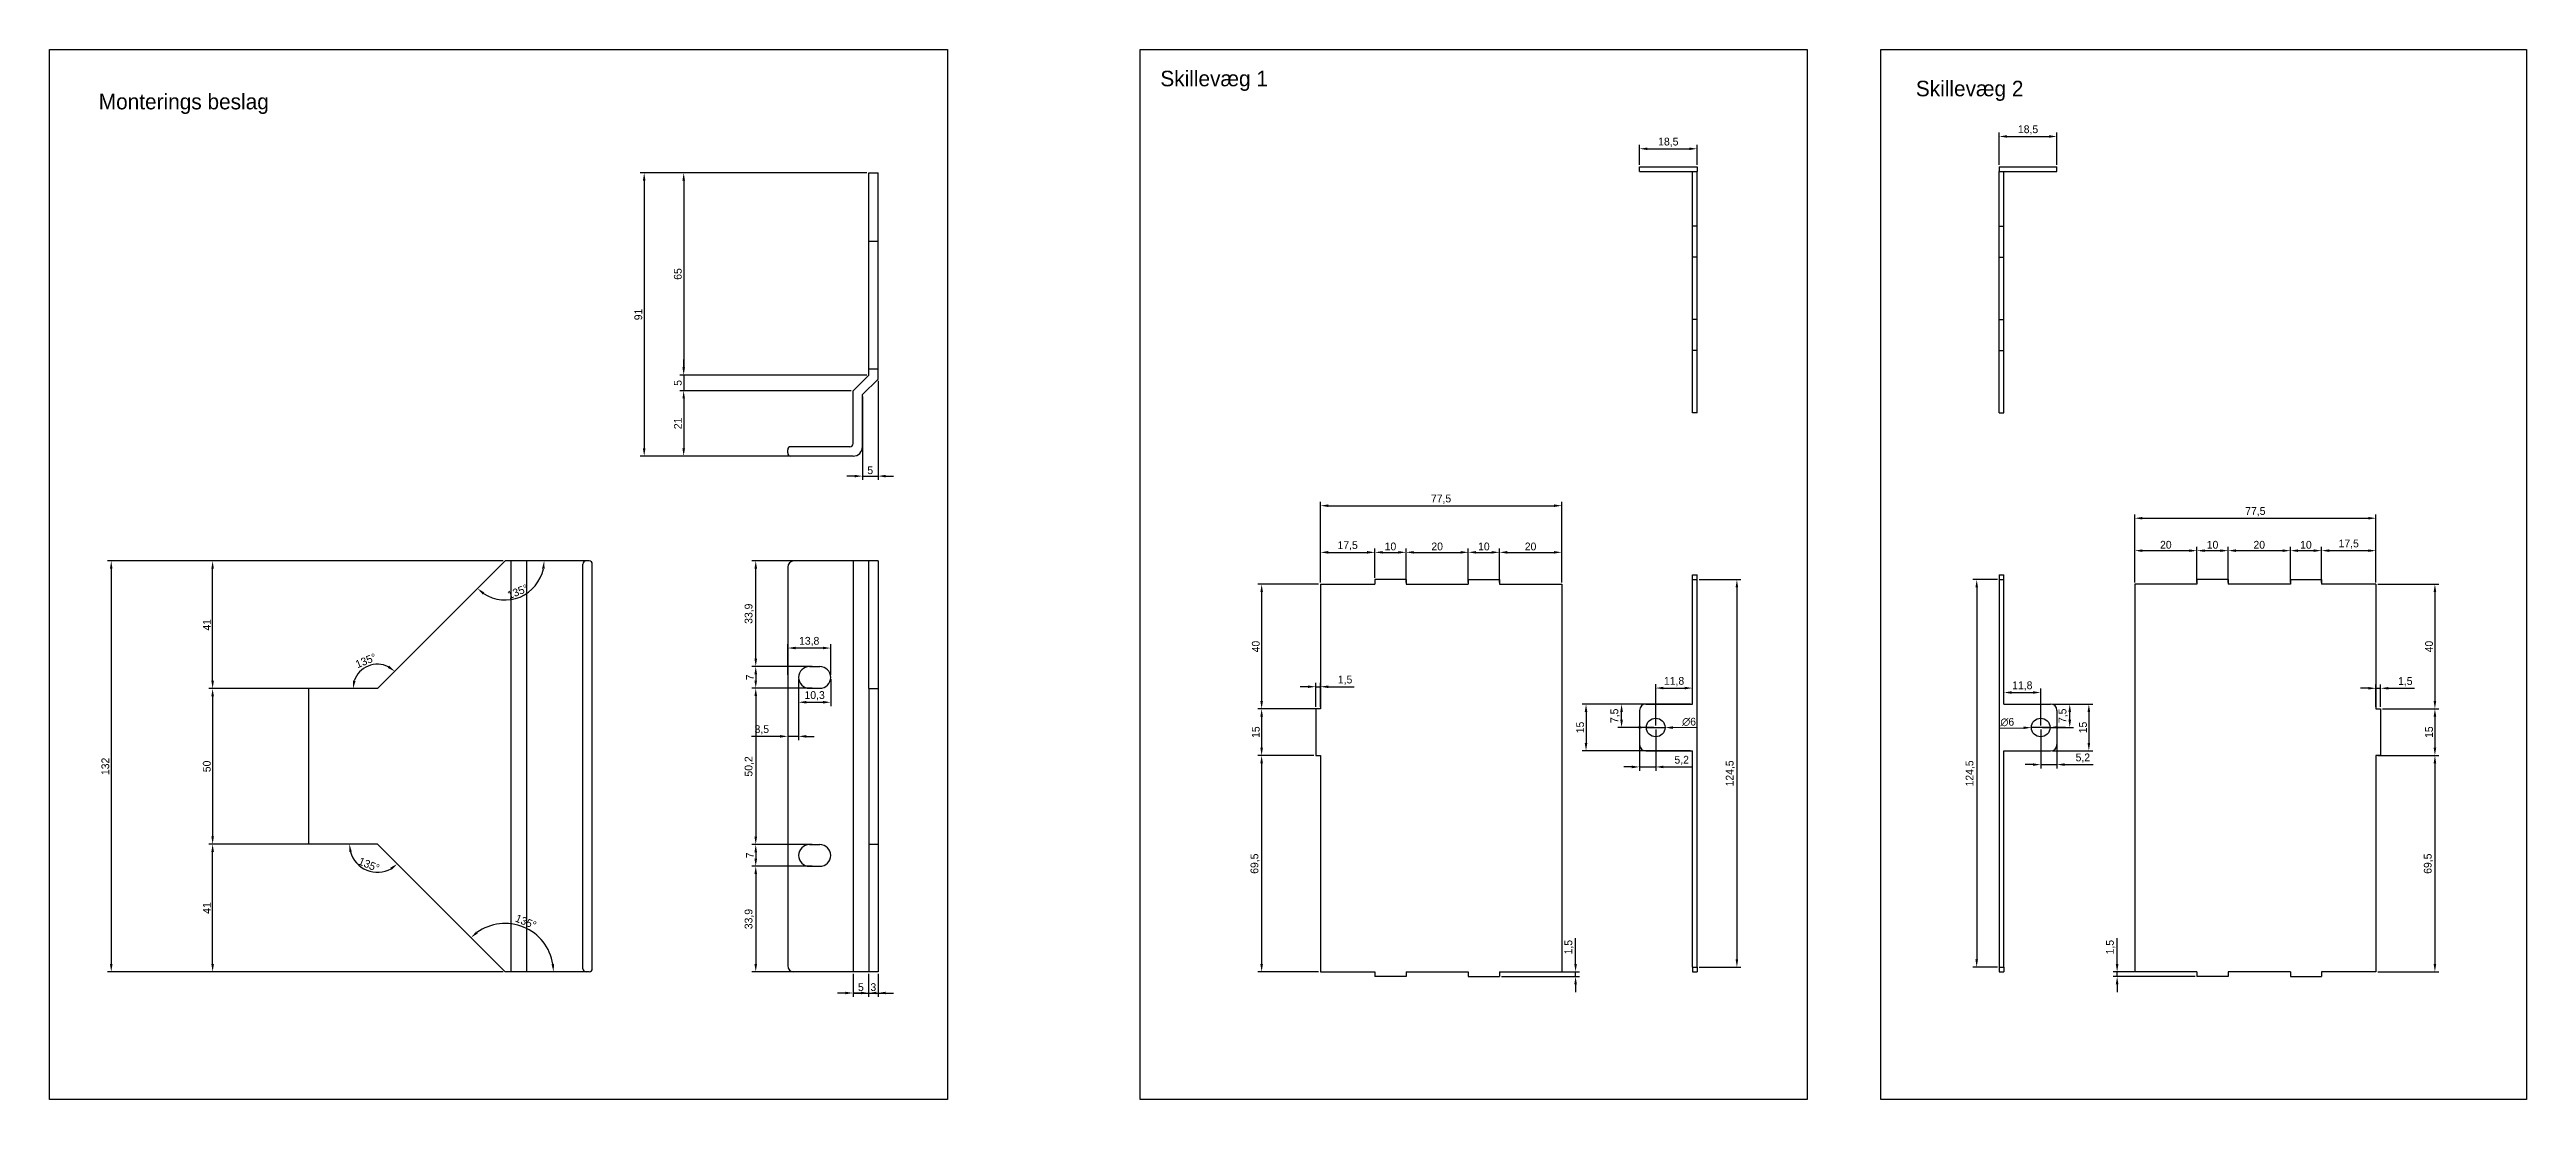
# Model space of a CAD drawing. Header units: millimetres. Extents: x -135 to 1644, y -143 to 836.
# Drawn here: x 93 to 888, y 498 to 836 of the extents above; entities that cross this region are included whole.
import ezdxf

# ---------------------------------------------------------------- set-up
doc = ezdxf.new("R2010")
doc.units = ezdxf.units.MM
for name, color, linetype in [('Descriptive Text', 36, 'Continuous'), ('dimensions', 151, 'Continuous'), ('Ears', 144, 'Continuous'), ('Wall 1', 22, 'Continuous'), ('Wall 2', 30, 'Continuous')]:
    doc.layers.add(name, color=color, linetype=linetype)
doc.dimstyles.new('ISO-25', dxfattribs={"dimtxt": 2.5, "dimasz": 2.5, "dimexe": 1.25, "dimexo": 0.625, "dimtad": 1, "dimtxsty": 'Standard', "dimcen": 2.5, "dimadec": 0, "dimazin": 0, "dimtfac": 1, "dimtmove": 0, "dimatfit": 3, "dimfxl": 0, "dimarcsym": 0})

msp = doc.modelspace()

# ---------------------------------------------------------------- texts
at = {"layer": 'Descriptive Text', "char_height": 5, "attachment_point": 1}
for s, insert, width in [('Skillevæg 1', (449.43, 828.941), 126.4673), ('Monterings beslag', (108.433, 821.533), 162.0209), ('Skillevæg 2', (692.115, 825.725), 155.776)]:
    msp.add_mtext(s, dxfattribs=dict(at, insert=insert, width=width))

# ---------------------------------------------------------------- blocks, each defined once
blk = doc.blocks.new('*D5')
at = {"layer": 'dimensions', "color": 0, "lineweight": -2}
for p, q in [((238.34, 671.44), (111.2, 671.44)), ((112.45, 668.94), (112.45, 541.94)), ((238.34, 539.44), (111.2, 539.44))]:
    blk.add_line(p, q, dxfattribs=at)
at = {"layer": 'dimensions', "color": 0}
for points in [[(112.03, 668.94), (112.86, 668.94), (112.45, 671.44)], [(112.03, 541.94), (112.86, 541.94), (112.45, 539.44)]]:
    blk.add_solid(points, dxfattribs=at)
at = {"layer": 'dimensions', "color": 0, "insert": (110.57, 605.44), "char_height": 2.5, "attachment_point": 5, "rotation": 90}
blk.add_mtext('132', dxfattribs=at)
blk = doc.blocks.new('*D6')
at = {"layer": 'dimensions', "color": 0, "lineweight": -2}
for p, q in [((175.34, 630.44), (143.76, 630.44)), ((145.01, 627.94), (145.01, 582.94)), ((175.34, 580.44), (143.76, 580.44))]:
    blk.add_line(p, q, dxfattribs=at)
at = {"layer": 'dimensions', "color": 0}
for points in [[(144.6, 627.94), (145.43, 627.94), (145.01, 630.44)], [(144.6, 582.94), (145.43, 582.94), (145.01, 580.44)]]:
    blk.add_solid(points, dxfattribs=at)
at = {"layer": 'dimensions', "color": 0, "insert": (143.14, 605.44), "char_height": 2.5, "attachment_point": 5, "rotation": 90}
blk.add_mtext('50', dxfattribs=at)
blk = doc.blocks.new('*D7')
at = {"layer": 'dimensions', "color": 0, "lineweight": -2}
blk.add_arc((197.96, 630.44), 7.83, 63.37117, 161.62883, dxfattribs=at)
at = {"layer": 'dimensions', "color": 0}
for points in [[(201.71, 637.78), (201.23, 637.1), (203.5, 635.98)], [(190.94, 632.84), (190.12, 632.98), (190.13, 630.44)]]:
    blk.add_solid(points, dxfattribs=at)
at = {"layer": 'dimensions', "color": 0, "insert": (194.25, 639.41), "char_height": 2.5, "attachment_point": 5, "rotation": 22.5}
blk.add_mtext('135°', dxfattribs=at)
blk = doc.blocks.new('*D8')
at = {"layer": 'dimensions', "color": 0, "lineweight": -2}
blk.add_arc((197.96, 580.44), 8.99, 195.98896, 299.01104, dxfattribs=at)
at = {"layer": 'dimensions', "color": 0}
for points in [[(188.91, 577.91), (189.73, 578.02), (188.97, 580.44)], [(202.07, 572.91), (202.57, 572.25), (204.32, 574.09)]]:
    blk.add_solid(points, dxfattribs=at)
at = {"layer": 'dimensions', "color": 0, "insert": (195.24, 573.87), "char_height": 2.5, "attachment_point": 5, "rotation": 337.5}
blk.add_mtext('135°', dxfattribs=at)
blk = doc.blocks.new('*D9')
at = {"layer": 'dimensions', "color": 0, "lineweight": -2}
for p, q in [((238.34, 671.44), (143.76, 671.44)), ((145.01, 632.94), (145.01, 668.94)), ((197.34, 630.44), (143.76, 630.44))]:
    blk.add_line(p, q, dxfattribs=at)
at = {"layer": 'dimensions', "color": 0}
for points in [[(144.6, 668.94), (145.43, 668.94), (145.01, 671.44)], [(144.6, 632.94), (145.43, 632.94), (145.01, 630.44)]]:
    blk.add_solid(points, dxfattribs=at)
at = {"layer": 'dimensions', "color": 0, "insert": (143.14, 650.94), "char_height": 2.5, "attachment_point": 5, "rotation": 90}
blk.add_mtext('41', dxfattribs=at)
blk = doc.blocks.new('*D10')
at = {"layer": 'dimensions', "color": 0, "lineweight": -2}
for p, q in [((197.34, 580.44), (143.76, 580.44)), ((145.01, 541.94), (145.01, 577.94)), ((238.34, 539.44), (143.76, 539.44))]:
    blk.add_line(p, q, dxfattribs=at)
at = {"layer": 'dimensions', "color": 0}
for points in [[(144.6, 577.94), (145.43, 577.94), (145.01, 580.44)], [(144.6, 541.94), (145.43, 541.94), (145.01, 539.44)]]:
    blk.add_solid(points, dxfattribs=at)
at = {"layer": 'dimensions', "color": 0, "insert": (143.14, 559.94), "char_height": 2.5, "attachment_point": 5, "rotation": 90}
blk.add_mtext('41', dxfattribs=at)
blk = doc.blocks.new('*D11')
at = {"layer": 'dimensions', "color": 0, "lineweight": -2}
for p, q in [((355.12, 796.14), (295.07, 796.14)), ((296.32, 793.64), (296.32, 733.64)), ((355.12, 731.14), (295.07, 731.14))]:
    blk.add_line(p, q, dxfattribs=at)
at = {"layer": 'dimensions', "color": 0}
for points in [[(295.91, 793.64), (296.74, 793.64), (296.32, 796.14)], [(295.91, 733.64), (296.74, 733.64), (296.32, 731.14)]]:
    blk.add_solid(points, dxfattribs=at)
at = {"layer": 'dimensions', "color": 0, "insert": (294.45, 763.64), "char_height": 2.5, "attachment_point": 5, "rotation": 90}
blk.add_mtext('65', dxfattribs=at)
blk = doc.blocks.new('*D12')
at = {"layer": 'dimensions', "color": 0, "lineweight": -2}
for p, q in [((296.32, 733.64), (296.32, 736.14)), ((355.12, 731.14), (295.07, 731.14)), ((350.12, 726.14), (295.07, 726.14)), ((296.32, 731.14), (296.32, 726.14)), ((296.32, 723.64), (296.32, 721.14))]:
    blk.add_line(p, q, dxfattribs=at)
at = {"layer": 'dimensions', "color": 0}
for points in [[(295.91, 733.64), (296.74, 733.64), (296.32, 731.14)], [(295.91, 723.64), (296.74, 723.64), (296.32, 726.14)]]:
    blk.add_solid(points, dxfattribs=at)
at = {"layer": 'dimensions', "color": 0, "insert": (294.45, 728.64), "char_height": 2.5, "attachment_point": 5, "rotation": 90}
blk.add_mtext('5', dxfattribs=at)
blk = doc.blocks.new('*D13')
at = {"layer": 'dimensions', "color": 0, "lineweight": -2}
for p, q in [((350.12, 726.14), (295.07, 726.14)), ((296.32, 723.64), (296.32, 707.64)), ((350.12, 705.14), (295.07, 705.14))]:
    blk.add_line(p, q, dxfattribs=at)
at = {"layer": 'dimensions', "color": 0}
for points in [[(295.91, 723.64), (296.74, 723.64), (296.32, 726.14)], [(295.91, 707.64), (296.74, 707.64), (296.32, 705.14)]]:
    blk.add_solid(points, dxfattribs=at)
at = {"layer": 'dimensions', "color": 0, "insert": (294.45, 715.64), "char_height": 2.5, "attachment_point": 5, "rotation": 90}
blk.add_mtext('21', dxfattribs=at)
blk = doc.blocks.new('*D14')
at = {"layer": 'dimensions', "color": 0, "lineweight": -2}
for p, q in [((355.12, 796.14), (282.39, 796.14)), ((283.64, 793.64), (283.64, 707.64)), ((349.49, 705.14), (282.39, 705.14))]:
    blk.add_line(p, q, dxfattribs=at)
at = {"layer": 'dimensions', "color": 0}
for points in [[(283.22, 793.64), (284.06, 793.64), (283.64, 796.14)], [(283.22, 707.64), (284.06, 707.64), (283.64, 705.14)]]:
    blk.add_solid(points, dxfattribs=at)
at = {"layer": 'dimensions', "color": 0, "insert": (281.76, 750.64), "char_height": 2.5, "attachment_point": 5, "rotation": 90}
blk.add_mtext('91', dxfattribs=at)
blk = doc.blocks.new('*D15')
at = {"layer": 'dimensions', "color": 0, "lineweight": -2}
for p, q in [((353.74, 724.27), (353.74, 697.46)), ((358.74, 729.27), (358.74, 697.46)), ((351.24, 698.71), (348.74, 698.71)), ((353.74, 698.71), (358.74, 698.71)), ((361.24, 698.71), (363.74, 698.71))]:
    blk.add_line(p, q, dxfattribs=at)
at = {"layer": 'dimensions', "color": 0}
for points in [[(351.24, 699.12), (351.24, 698.29), (353.74, 698.71)], [(361.24, 699.12), (361.24, 698.29), (358.74, 698.71)]]:
    blk.add_solid(points, dxfattribs=at)
at = {"layer": 'dimensions', "color": 0, "insert": (356.24, 700.58), "char_height": 2.5, "attachment_point": 5}
blk.add_mtext('5', dxfattribs=at)
blk = doc.blocks.new('*D16')
at = {"layer": 'dimensions', "color": 0, "lineweight": -2}
for p, q in [((350.74, 538.82), (350.74, 531.39)), ((355.74, 538.82), (355.74, 531.39)), ((348.24, 532.64), (345.74, 532.64)), ((350.74, 532.64), (355.74, 532.64)), ((358.24, 532.64), (360.74, 532.64))]:
    blk.add_line(p, q, dxfattribs=at)
at = {"layer": 'dimensions', "color": 0}
for points in [[(348.24, 533.06), (348.24, 532.23), (350.74, 532.64)], [(358.24, 533.06), (358.24, 532.23), (355.74, 532.64)]]:
    blk.add_solid(points, dxfattribs=at)
at = {"layer": 'dimensions', "color": 0, "insert": (353.24, 534.52), "char_height": 2.5, "attachment_point": 5}
blk.add_mtext('5', dxfattribs=at)
blk = doc.blocks.new('*D17')
at = {"layer": 'dimensions', "color": 0, "lineweight": -2}
for p, q in [((355.74, 538.82), (355.74, 531.39)), ((358.74, 538.82), (358.74, 531.39)), ((353.24, 532.64), (350.74, 532.64)), ((355.74, 532.64), (358.74, 532.64)), ((361.24, 532.64), (363.74, 532.64))]:
    blk.add_line(p, q, dxfattribs=at)
at = {"layer": 'dimensions', "color": 0}
for points in [[(353.24, 533.06), (353.24, 532.23), (355.74, 532.64)], [(361.24, 533.06), (361.24, 532.23), (358.74, 532.64)]]:
    blk.add_solid(points, dxfattribs=at)
at = {"layer": 'dimensions', "color": 0, "insert": (357.24, 534.52), "char_height": 2.5, "attachment_point": 5}
blk.add_mtext('3', dxfattribs=at)
blk = doc.blocks.new('*D18')
at = {"layer": 'dimensions', "color": 0, "lineweight": -2}
for p, q in [((337.62, 637.54), (318.22, 637.54)), ((337.62, 630.54), (318.22, 630.54)), ((319.47, 635.04), (319.47, 633.04))]:
    blk.add_line(p, q, dxfattribs=at)
at = {"layer": 'dimensions', "color": 0}
for points in [[(319.05, 635.04), (319.89, 635.04), (319.47, 637.54)], [(319.05, 633.04), (319.89, 633.04), (319.47, 630.54)]]:
    blk.add_solid(points, dxfattribs=at)
at = {"layer": 'dimensions', "color": 0, "insert": (317.6, 634.04), "char_height": 2.5, "attachment_point": 5, "rotation": 90}
blk.add_mtext('7', dxfattribs=at)
blk = doc.blocks.new('*D19')
at = {"layer": 'dimensions', "color": 0, "lineweight": -2}
for p, q in [((337.62, 630.54), (318.22, 630.54)), ((319.47, 628.04), (319.47, 582.84)), ((337.62, 580.34), (318.22, 580.34))]:
    blk.add_line(p, q, dxfattribs=at)
at = {"layer": 'dimensions', "color": 0}
for points in [[(319.05, 628.04), (319.89, 628.04), (319.47, 630.54)], [(319.05, 582.84), (319.89, 582.84), (319.47, 580.34)]]:
    blk.add_solid(points, dxfattribs=at)
at = {"layer": 'dimensions', "color": 0, "insert": (317.39, 605.44), "char_height": 2.5, "attachment_point": 5, "rotation": 90}
blk.add_mtext('50,2', dxfattribs=at)
blk = doc.blocks.new('*D20')
at = {"layer": 'dimensions', "color": 0, "lineweight": -2}
for p, q in [((337.62, 580.34), (318.22, 580.34)), ((337.62, 573.34), (318.22, 573.34)), ((319.47, 577.84), (319.47, 575.84))]:
    blk.add_line(p, q, dxfattribs=at)
at = {"layer": 'dimensions', "color": 0}
for points in [[(319.05, 577.84), (319.89, 577.84), (319.47, 580.34)], [(319.05, 575.84), (319.89, 575.84), (319.47, 573.34)]]:
    blk.add_solid(points, dxfattribs=at)
at = {"layer": 'dimensions', "color": 0, "insert": (317.6, 576.84), "char_height": 2.5, "attachment_point": 5, "rotation": 90}
blk.add_mtext('7', dxfattribs=at)
blk = doc.blocks.new('*D21')
at = {"layer": 'dimensions', "color": 0, "lineweight": -2}
for p, q in [((500.23, 663.94), (480.72, 663.94)), ((481.97, 661.44), (481.97, 626.44)), ((500.23, 623.94), (480.72, 623.94))]:
    blk.add_line(p, q, dxfattribs=at)
at = {"layer": 'dimensions', "color": 0}
for points in [[(481.56, 661.44), (482.39, 661.44), (481.97, 663.94)], [(481.56, 626.44), (482.39, 626.44), (481.97, 623.94)]]:
    blk.add_solid(points, dxfattribs=at)
at = {"layer": 'dimensions', "color": 0, "insert": (480.1, 643.94), "char_height": 2.5, "attachment_point": 5, "rotation": 90}
blk.add_mtext('40', dxfattribs=at)
blk = doc.blocks.new('*D22')
at = {"layer": 'dimensions', "color": 0, "lineweight": -2}
for p, q in [((498.73, 623.94), (480.72, 623.94)), ((481.97, 621.44), (481.97, 611.44)), ((498.73, 608.94), (480.72, 608.94))]:
    blk.add_line(p, q, dxfattribs=at)
at = {"layer": 'dimensions', "color": 0}
for points in [[(481.56, 621.44), (482.39, 621.44), (481.97, 623.94)], [(481.56, 611.44), (482.39, 611.44), (481.97, 608.94)]]:
    blk.add_solid(points, dxfattribs=at)
at = {"layer": 'dimensions', "color": 0, "insert": (480.1, 616.44), "char_height": 2.5, "attachment_point": 5, "rotation": 90}
blk.add_mtext('15', dxfattribs=at)
blk = doc.blocks.new('*D23')
at = {"layer": 'dimensions', "color": 0, "lineweight": -2}
for p, q in [((498.73, 608.94), (480.72, 608.94)), ((481.97, 606.44), (481.97, 541.94)), ((500.23, 539.44), (480.72, 539.44))]:
    blk.add_line(p, q, dxfattribs=at)
at = {"layer": 'dimensions', "color": 0}
for points in [[(481.56, 606.44), (482.39, 606.44), (481.97, 608.94)], [(481.56, 541.94), (482.39, 541.94), (481.97, 539.44)]]:
    blk.add_solid(points, dxfattribs=at)
at = {"layer": 'dimensions', "color": 0, "insert": (479.89, 574.19), "char_height": 2.5, "attachment_point": 5, "rotation": 90}
blk.add_mtext('69,5', dxfattribs=at)
blk = doc.blocks.new('*D24')
at = {"layer": 'dimensions', "color": 0, "lineweight": -2}
for p, q in [((500.85, 664.57), (500.85, 690.45)), ((503.35, 689.2), (575.85, 689.2)), ((578.35, 664.57), (578.35, 690.45))]:
    blk.add_line(p, q, dxfattribs=at)
at = {"layer": 'dimensions', "color": 0}
for points in [[(503.35, 689.62), (503.35, 688.78), (500.85, 689.2)], [(575.85, 689.62), (575.85, 688.78), (578.35, 689.2)]]:
    blk.add_solid(points, dxfattribs=at)
at = {"layer": 'dimensions', "color": 0, "insert": (539.6, 691.28), "char_height": 2.5, "attachment_point": 5}
blk.add_mtext('77,5', dxfattribs=at)
blk = doc.blocks.new('*D25')
at = {"layer": 'dimensions', "color": 0, "lineweight": -2}
for p, q in [((500.85, 664.57), (500.85, 675.46)), ((503.35, 674.21), (515.85, 674.21)), ((518.35, 666.07), (518.35, 675.46))]:
    blk.add_line(p, q, dxfattribs=at)
at = {"layer": 'dimensions', "color": 0}
for points in [[(503.35, 674.63), (503.35, 673.8), (500.85, 674.21)], [(515.85, 674.63), (515.85, 673.8), (518.35, 674.21)]]:
    blk.add_solid(points, dxfattribs=at)
at = {"layer": 'dimensions', "color": 0, "insert": (509.6, 676.3), "char_height": 2.5, "attachment_point": 5}
blk.add_mtext('17,5', dxfattribs=at)
blk = doc.blocks.new('*D26')
at = {"layer": 'dimensions', "color": 0, "lineweight": -2}
for p, q in [((518.35, 666.07), (518.35, 675.46)), ((520.85, 674.21), (525.85, 674.21)), ((528.35, 666.07), (528.35, 675.46))]:
    blk.add_line(p, q, dxfattribs=at)
at = {"layer": 'dimensions', "color": 0}
for points in [[(520.85, 674.63), (520.85, 673.8), (518.35, 674.21)], [(525.85, 674.63), (525.85, 673.8), (528.35, 674.21)]]:
    blk.add_solid(points, dxfattribs=at)
at = {"layer": 'dimensions', "color": 0, "insert": (523.35, 676.09), "char_height": 2.5, "attachment_point": 5}
blk.add_mtext('10', dxfattribs=at)
blk = doc.blocks.new('*D27')
at = {"layer": 'dimensions', "color": 0, "lineweight": -2}
for p, q in [((528.35, 664.57), (528.35, 675.46)), ((530.85, 674.21), (545.85, 674.21)), ((548.35, 664.57), (548.35, 675.46))]:
    blk.add_line(p, q, dxfattribs=at)
at = {"layer": 'dimensions', "color": 0}
for points in [[(530.85, 674.63), (530.85, 673.8), (528.35, 674.21)], [(545.85, 674.63), (545.85, 673.8), (548.35, 674.21)]]:
    blk.add_solid(points, dxfattribs=at)
at = {"layer": 'dimensions', "color": 0, "insert": (538.35, 676.09), "char_height": 2.5, "attachment_point": 5}
blk.add_mtext('20', dxfattribs=at)
blk = doc.blocks.new('*D28')
at = {"layer": 'dimensions', "color": 0, "lineweight": -2}
for p, q in [((548.35, 666.07), (548.35, 675.46)), ((550.85, 674.21), (555.85, 674.21)), ((558.35, 666.07), (558.35, 675.46))]:
    blk.add_line(p, q, dxfattribs=at)
at = {"layer": 'dimensions', "color": 0}
for points in [[(550.85, 674.63), (550.85, 673.8), (548.35, 674.21)], [(555.85, 674.63), (555.85, 673.8), (558.35, 674.21)]]:
    blk.add_solid(points, dxfattribs=at)
at = {"layer": 'dimensions', "color": 0, "insert": (553.35, 676.09), "char_height": 2.5, "attachment_point": 5}
blk.add_mtext('10', dxfattribs=at)
blk = doc.blocks.new('*D29')
at = {"layer": 'dimensions', "color": 0, "lineweight": -2}
for p, q in [((558.35, 664.57), (558.35, 675.46)), ((560.85, 674.21), (575.85, 674.21)), ((578.35, 664.57), (578.35, 675.46))]:
    blk.add_line(p, q, dxfattribs=at)
at = {"layer": 'dimensions', "color": 0}
for points in [[(560.85, 674.63), (560.85, 673.8), (558.35, 674.21)], [(575.85, 674.63), (575.85, 673.8), (578.35, 674.21)]]:
    blk.add_solid(points, dxfattribs=at)
at = {"layer": 'dimensions', "color": 0, "insert": (568.35, 676.09), "char_height": 2.5, "attachment_point": 5}
blk.add_mtext('20', dxfattribs=at)
blk = doc.blocks.new('*D30')
at = {"layer": 'dimensions', "color": 0, "lineweight": -2}
for p, q in [((619.73, 625.44), (584.92, 625.44)), ((586.17, 622.94), (586.17, 612.94)), ((619.73, 610.44), (584.92, 610.44))]:
    blk.add_line(p, q, dxfattribs=at)
at = {"layer": 'dimensions', "color": 0}
for points in [[(585.76, 622.94), (586.59, 622.94), (586.17, 625.44)], [(585.76, 612.94), (586.59, 612.94), (586.17, 610.44)]]:
    blk.add_solid(points, dxfattribs=at)
at = {"layer": 'dimensions', "color": 0, "insert": (584.3, 617.94), "char_height": 2.5, "attachment_point": 5, "rotation": 90}
blk.add_mtext('15', dxfattribs=at)
blk = doc.blocks.new('*D31')
at = {"layer": 'dimensions', "color": 0, "lineweight": -2}
for p, q in [((496.85, 631.04), (494.35, 631.04)), ((499.35, 624.57), (499.35, 632.29)), ((499.35, 631.04), (500.85, 631.04)), ((500.85, 624.57), (500.85, 632.29)), ((503.35, 631.04), (511.68, 631.04))]:
    blk.add_line(p, q, dxfattribs=at)
at = {"layer": 'dimensions', "color": 0}
for points in [[(496.85, 631.45), (496.85, 630.62), (499.35, 631.04)], [(503.35, 631.45), (503.35, 630.62), (500.85, 631.04)]]:
    blk.add_solid(points, dxfattribs=at)
at = {"layer": 'dimensions', "color": 0, "insert": (508.77, 633.12), "char_height": 2.5, "attachment_point": 5}
blk.add_mtext('1,5', dxfattribs=at)
blk = doc.blocks.new('*D32')
at = {"layer": 'dimensions', "color": 0, "lineweight": -2}
for p, q in [((603.35, 798.68), (603.35, 805.12)), ((605.85, 803.87), (619.35, 803.87)), ((621.85, 798.68), (621.85, 805.12))]:
    blk.add_line(p, q, dxfattribs=at)
at = {"layer": 'dimensions', "color": 0}
for points in [[(605.85, 804.28), (605.85, 803.45), (603.35, 803.87)], [(619.35, 804.28), (619.35, 803.45), (621.85, 803.87)]]:
    blk.add_solid(points, dxfattribs=at)
at = {"layer": 'dimensions', "color": 0, "insert": (612.6, 805.95), "char_height": 2.5, "attachment_point": 5}
blk.add_mtext('18,5', dxfattribs=at)
blk = doc.blocks.new('*D33')
at = {"layer": 'dimensions', "color": 0, "lineweight": -2}
for p, q in [((582.82, 541.94), (582.82, 550.27)), ((558.98, 539.44), (584.07, 539.44)), ((558.98, 537.94), (584.07, 537.94)), ((582.82, 537.94), (582.82, 539.44)), ((582.82, 535.44), (582.82, 532.94))]:
    blk.add_line(p, q, dxfattribs=at)
at = {"layer": 'dimensions', "color": 0}
for points in [[(582.4, 541.94), (583.23, 541.94), (582.82, 539.44)], [(582.4, 535.44), (583.23, 535.44), (582.82, 537.94)]]:
    blk.add_solid(points, dxfattribs=at)
at = {"layer": 'dimensions', "color": 0, "insert": (580.73, 547.36), "char_height": 2.5, "attachment_point": 5, "rotation": 90}
blk.add_mtext('1,5', dxfattribs=at)
blk = doc.blocks.new('*D34')
at = {"layer": 'dimensions', "color": 0, "lineweight": -2}
for p, q in [((622.48, 665.44), (635.88, 665.44)), ((634.63, 662.94), (634.63, 543.44)), ((622.48, 540.94), (635.88, 540.94))]:
    blk.add_line(p, q, dxfattribs=at)
at = {"layer": 'dimensions', "color": 0}
for points in [[(634.21, 662.94), (635.04, 662.94), (634.63, 665.44)], [(634.21, 543.44), (635.04, 543.44), (634.63, 540.94)]]:
    blk.add_solid(points, dxfattribs=at)
at = {"layer": 'dimensions', "color": 0, "insert": (632.54, 603.19), "char_height": 2.5, "attachment_point": 5, "rotation": 90}
blk.add_mtext('124,5', dxfattribs=at)
blk = doc.blocks.new('*D35')
at = {"layer": 'dimensions', "color": 0, "lineweight": -2}
for p, q in [((756.76, 541.94), (756.76, 550.27)), ((781.79, 539.44), (755.51, 539.44)), ((781.79, 537.94), (755.51, 537.94)), ((756.76, 537.94), (756.76, 539.44)), ((756.76, 535.44), (756.76, 532.94))]:
    blk.add_line(p, q, dxfattribs=at)
at = {"layer": 'dimensions', "color": 0}
for points in [[(756.34, 541.94), (757.18, 541.94), (756.76, 539.44)], [(756.34, 535.44), (757.18, 535.44), (756.76, 537.94)]]:
    blk.add_solid(points, dxfattribs=at)
at = {"layer": 'dimensions', "color": 0, "insert": (754.68, 547.36), "char_height": 2.5, "attachment_point": 5, "rotation": 90}
blk.add_mtext('1,5', dxfattribs=at)
blk = doc.blocks.new('*D36')
at = {"layer": 'dimensions', "color": 0, "lineweight": -2}
for p, q in [((718.29, 665.44), (710.41, 665.44)), ((711.66, 662.94), (711.66, 543.44)), ((718.29, 540.94), (710.41, 540.94))]:
    blk.add_line(p, q, dxfattribs=at)
at = {"layer": 'dimensions', "color": 0}
for points in [[(711.24, 662.94), (712.08, 662.94), (711.66, 665.44)], [(711.24, 543.44), (712.08, 543.44), (711.66, 540.94)]]:
    blk.add_solid(points, dxfattribs=at)
at = {"layer": 'dimensions', "color": 0, "insert": (709.58, 603.19), "char_height": 2.5, "attachment_point": 5, "rotation": 90}
blk.add_mtext('124,5', dxfattribs=at)
blk = doc.blocks.new('*D37')
at = {"layer": 'dimensions', "color": 0, "lineweight": -2}
for p, q in [((736.04, 625.44), (748.93, 625.44)), ((747.68, 622.94), (747.68, 612.94)), ((736.04, 610.44), (748.93, 610.44))]:
    blk.add_line(p, q, dxfattribs=at)
at = {"layer": 'dimensions', "color": 0}
for points in [[(747.27, 622.94), (748.1, 622.94), (747.68, 625.44)], [(747.27, 612.94), (748.1, 612.94), (747.68, 610.44)]]:
    blk.add_solid(points, dxfattribs=at)
at = {"layer": 'dimensions', "color": 0, "insert": (745.81, 617.94), "char_height": 2.5, "attachment_point": 5, "rotation": 90}
blk.add_mtext('15', dxfattribs=at)
blk = doc.blocks.new('*D38')
at = {"layer": 'dimensions', "color": 0, "lineweight": -2}
for p, q in [((736.66, 625.44), (742.8, 625.44)), ((741.55, 620.44), (741.55, 622.94)), ((732.74, 617.94), (742.8, 617.94))]:
    blk.add_line(p, q, dxfattribs=at)
at = {"layer": 'dimensions', "color": 0}
for points in [[(741.13, 622.94), (741.96, 622.94), (741.55, 625.44)], [(741.13, 620.44), (741.96, 620.44), (741.55, 617.94)]]:
    blk.add_solid(points, dxfattribs=at)
at = {"layer": 'dimensions', "color": 0, "insert": (739.46, 621.69), "char_height": 2.5, "attachment_point": 5, "rotation": 90}
blk.add_mtext('7,5', dxfattribs=at)
blk = doc.blocks.new('*D39')
at = {"layer": 'dimensions', "color": 0, "lineweight": -2}
for p, q in [((762.41, 664.57), (762.41, 676.01)), ((764.91, 674.76), (779.91, 674.76)), ((782.41, 664.57), (782.41, 676.01))]:
    blk.add_line(p, q, dxfattribs=at)
at = {"layer": 'dimensions', "color": 0}
for points in [[(764.91, 675.17), (764.91, 674.34), (762.41, 674.76)], [(779.91, 675.17), (779.91, 674.34), (782.41, 674.76)]]:
    blk.add_solid(points, dxfattribs=at)
at = {"layer": 'dimensions', "color": 0, "insert": (772.41, 676.63), "char_height": 2.5, "attachment_point": 5}
blk.add_mtext('20', dxfattribs=at)
blk = doc.blocks.new('*D40')
at = {"layer": 'dimensions', "color": 0, "lineweight": -2}
for p, q in [((782.41, 666.07), (782.41, 676.01)), ((784.91, 674.76), (789.91, 674.76)), ((792.41, 666.07), (792.41, 676.01))]:
    blk.add_line(p, q, dxfattribs=at)
at = {"layer": 'dimensions', "color": 0}
for points in [[(784.91, 675.17), (784.91, 674.34), (782.41, 674.76)], [(789.91, 675.17), (789.91, 674.34), (792.41, 674.76)]]:
    blk.add_solid(points, dxfattribs=at)
at = {"layer": 'dimensions', "color": 0, "insert": (787.41, 676.63), "char_height": 2.5, "attachment_point": 5}
blk.add_mtext('10', dxfattribs=at)
blk = doc.blocks.new('*D41')
at = {"layer": 'dimensions', "color": 0, "lineweight": -2}
for p, q in [((792.41, 664.57), (792.41, 676.01)), ((794.91, 674.76), (809.91, 674.76)), ((812.41, 664.57), (812.41, 676.01))]:
    blk.add_line(p, q, dxfattribs=at)
at = {"layer": 'dimensions', "color": 0}
for points in [[(794.91, 675.17), (794.91, 674.34), (792.41, 674.76)], [(809.91, 675.17), (809.91, 674.34), (812.41, 674.76)]]:
    blk.add_solid(points, dxfattribs=at)
at = {"layer": 'dimensions', "color": 0, "insert": (802.41, 676.63), "char_height": 2.5, "attachment_point": 5}
blk.add_mtext('20', dxfattribs=at)
blk = doc.blocks.new('*D42')
at = {"layer": 'dimensions', "color": 0, "lineweight": -2}
for p, q in [((812.41, 666.07), (812.41, 676.01)), ((814.91, 674.76), (819.91, 674.76)), ((822.41, 666.07), (822.41, 676.01))]:
    blk.add_line(p, q, dxfattribs=at)
at = {"layer": 'dimensions', "color": 0}
for points in [[(814.91, 675.17), (814.91, 674.34), (812.41, 674.76)], [(819.91, 675.17), (819.91, 674.34), (822.41, 674.76)]]:
    blk.add_solid(points, dxfattribs=at)
at = {"layer": 'dimensions', "color": 0, "insert": (817.41, 676.63), "char_height": 2.5, "attachment_point": 5}
blk.add_mtext('10', dxfattribs=at)
blk = doc.blocks.new('*D43')
at = {"layer": 'dimensions', "color": 0, "lineweight": -2}
for p, q in [((822.41, 664.57), (822.41, 676.01)), ((824.91, 674.76), (837.41, 674.76)), ((839.91, 664.57), (839.91, 676.01))]:
    blk.add_line(p, q, dxfattribs=at)
at = {"layer": 'dimensions', "color": 0}
for points in [[(824.91, 675.17), (824.91, 674.34), (822.41, 674.76)], [(837.41, 675.17), (837.41, 674.34), (839.91, 674.76)]]:
    blk.add_solid(points, dxfattribs=at)
at = {"layer": 'dimensions', "color": 0, "insert": (831.16, 676.84), "char_height": 2.5, "attachment_point": 5}
blk.add_mtext('17,5', dxfattribs=at)
blk = doc.blocks.new('*D44')
at = {"layer": 'dimensions', "color": 0, "lineweight": -2}
for p, q in [((837.41, 630.54), (834.91, 630.54)), ((839.91, 624.57), (839.91, 631.79)), ((839.91, 630.54), (841.41, 630.54)), ((841.41, 624.57), (841.41, 631.79)), ((843.91, 630.54), (852.25, 630.54))]:
    blk.add_line(p, q, dxfattribs=at)
at = {"layer": 'dimensions', "color": 0}
for points in [[(837.41, 630.96), (837.41, 630.13), (839.91, 630.54)], [(843.91, 630.96), (843.91, 630.13), (841.41, 630.54)]]:
    blk.add_solid(points, dxfattribs=at)
at = {"layer": 'dimensions', "color": 0, "insert": (849.33, 632.63), "char_height": 2.5, "attachment_point": 5}
blk.add_mtext('1,5', dxfattribs=at)
blk = doc.blocks.new('*D45')
at = {"layer": 'dimensions', "color": 0, "lineweight": -2}
for p, q in [((840.54, 663.94), (860.09, 663.94)), ((858.84, 661.44), (858.84, 626.44)), ((842.04, 623.94), (860.09, 623.94))]:
    blk.add_line(p, q, dxfattribs=at)
at = {"layer": 'dimensions', "color": 0}
for points in [[(858.42, 661.44), (859.26, 661.44), (858.84, 663.94)], [(858.42, 626.44), (859.26, 626.44), (858.84, 623.94)]]:
    blk.add_solid(points, dxfattribs=at)
at = {"layer": 'dimensions', "color": 0, "insert": (856.96, 643.94), "char_height": 2.5, "attachment_point": 5, "rotation": 90}
blk.add_mtext('40', dxfattribs=at)
blk = doc.blocks.new('*D46')
at = {"layer": 'dimensions', "color": 0, "lineweight": -2}
for p, q in [((842.04, 623.94), (860.09, 623.94)), ((858.84, 621.44), (858.84, 611.44)), ((842.04, 608.94), (860.09, 608.94))]:
    blk.add_line(p, q, dxfattribs=at)
at = {"layer": 'dimensions', "color": 0}
for points in [[(858.42, 621.44), (859.26, 621.44), (858.84, 623.94)], [(858.42, 611.44), (859.26, 611.44), (858.84, 608.94)]]:
    blk.add_solid(points, dxfattribs=at)
at = {"layer": 'dimensions', "color": 0, "insert": (856.96, 616.44), "char_height": 2.5, "attachment_point": 5, "rotation": 90}
blk.add_mtext('15', dxfattribs=at)
blk = doc.blocks.new('*D47')
at = {"layer": 'dimensions', "color": 0, "lineweight": -2}
for p, q in [((840.54, 608.94), (860.09, 608.94)), ((858.84, 606.44), (858.84, 541.94)), ((840.54, 539.44), (860.09, 539.44))]:
    blk.add_line(p, q, dxfattribs=at)
at = {"layer": 'dimensions', "color": 0}
for points in [[(858.42, 606.44), (859.26, 606.44), (858.84, 608.94)], [(858.42, 541.94), (859.26, 541.94), (858.84, 539.44)]]:
    blk.add_solid(points, dxfattribs=at)
at = {"layer": 'dimensions', "color": 0, "insert": (856.76, 574.19), "char_height": 2.5, "attachment_point": 5, "rotation": 90}
blk.add_mtext('69,5', dxfattribs=at)
blk = doc.blocks.new('*D48')
at = {"layer": 'dimensions', "color": 0, "lineweight": -2}
for p, q in [((718.91, 798.68), (718.91, 809.07)), ((721.41, 807.82), (734.91, 807.82)), ((737.41, 798.68), (737.41, 809.07))]:
    blk.add_line(p, q, dxfattribs=at)
at = {"layer": 'dimensions', "color": 0}
for points in [[(721.41, 808.24), (721.41, 807.41), (718.91, 807.82)], [(734.91, 808.24), (734.91, 807.41), (737.41, 807.82)]]:
    blk.add_solid(points, dxfattribs=at)
at = {"layer": 'dimensions', "color": 0, "insert": (728.16, 809.91), "char_height": 2.5, "attachment_point": 5}
blk.add_mtext('18,5', dxfattribs=at)
blk = doc.blocks.new('*D49')
at = {"layer": 'dimensions', "color": 0, "lineweight": -2}
for p, q in [((762.41, 664.57), (762.41, 686.42)), ((764.91, 685.17), (837.41, 685.17)), ((839.91, 664.57), (839.91, 686.42))]:
    blk.add_line(p, q, dxfattribs=at)
at = {"layer": 'dimensions', "color": 0}
for points in [[(764.91, 685.59), (764.91, 684.76), (762.41, 685.17)], [(837.41, 685.59), (837.41, 684.76), (839.91, 685.17)]]:
    blk.add_solid(points, dxfattribs=at)
at = {"layer": 'dimensions', "color": 0, "insert": (801.16, 687.26), "char_height": 2.5, "attachment_point": 5}
blk.add_mtext('77,5', dxfattribs=at)
blk = doc.blocks.new('*D50')
at = {"layer": 'dimensions', "color": 0, "lineweight": -2}
for p, q in [((720.41, 626.07), (720.41, 630.43)), ((722.91, 629.18), (729.71, 629.18)), ((732.21, 618.57), (732.21, 630.43))]:
    blk.add_line(p, q, dxfattribs=at)
at = {"layer": 'dimensions', "color": 0}
for points in [[(722.91, 629.6), (722.91, 628.76), (720.41, 629.18)], [(729.71, 629.6), (729.71, 628.76), (732.21, 629.18)]]:
    blk.add_solid(points, dxfattribs=at)
at = {"layer": 'dimensions', "color": 0, "insert": (726.31, 631.26), "char_height": 2.5, "attachment_point": 5}
blk.add_mtext('11,8', dxfattribs=at)
blk = doc.blocks.new('*D51')
at = {"layer": 'dimensions', "color": 0, "lineweight": -2}
for p, q in [((732.21, 617.32), (732.21, 604.77)), ((737.41, 614.73), (737.41, 604.77)), ((729.71, 606.02), (727.21, 606.02)), ((732.21, 606.02), (737.41, 606.02)), ((739.91, 606.02), (749.08, 606.02))]:
    blk.add_line(p, q, dxfattribs=at)
at = {"layer": 'dimensions', "color": 0}
for points in [[(729.71, 606.44), (729.71, 605.6), (732.21, 606.02)], [(739.91, 606.44), (739.91, 605.6), (737.41, 606.02)]]:
    blk.add_solid(points, dxfattribs=at)
at = {"layer": 'dimensions', "color": 0, "insert": (745.75, 608.1), "char_height": 2.5, "attachment_point": 5}
blk.add_mtext('5,2', dxfattribs=at)
blk = doc.blocks.new('*D52')
at = {"layer": 'dimensions', "color": 0, "lineweight": -2}
for p, q in [((608.55, 618.57), (608.55, 631.86)), ((611.05, 630.61), (617.85, 630.61)), ((620.35, 626.07), (620.35, 631.86))]:
    blk.add_line(p, q, dxfattribs=at)
at = {"layer": 'dimensions', "color": 0}
for points in [[(611.05, 631.03), (611.05, 630.19), (608.55, 630.61)], [(617.85, 631.03), (617.85, 630.19), (620.35, 630.61)]]:
    blk.add_solid(points, dxfattribs=at)
at = {"layer": 'dimensions', "color": 0, "insert": (614.45, 632.69), "char_height": 2.5, "attachment_point": 5}
blk.add_mtext('11,8', dxfattribs=at)
blk = doc.blocks.new('*D53')
at = {"layer": 'dimensions', "color": 0, "lineweight": -2}
for p, q in [((603.35, 617.32), (603.35, 604.02)), ((608.55, 617.32), (608.55, 604.02)), ((600.85, 605.27), (598.35, 605.27)), ((603.35, 605.27), (608.55, 605.27)), ((611.05, 605.27), (620.22, 605.27))]:
    blk.add_line(p, q, dxfattribs=at)
at = {"layer": 'dimensions', "color": 0}
for points in [[(600.85, 605.69), (600.85, 604.85), (603.35, 605.27)], [(611.05, 605.69), (611.05, 604.85), (608.55, 605.27)]]:
    blk.add_solid(points, dxfattribs=at)
at = {"layer": 'dimensions', "color": 0, "insert": (616.89, 607.35), "char_height": 2.5, "attachment_point": 5}
blk.add_mtext('5,2', dxfattribs=at)
blk = doc.blocks.new('*D54')
at = {"layer": 'dimensions', "color": 0, "lineweight": -2}
for p, q in [((607.93, 625.44), (596.34, 625.44)), ((597.59, 620.44), (597.59, 622.94)), ((607.93, 617.94), (596.34, 617.94))]:
    blk.add_line(p, q, dxfattribs=at)
at = {"layer": 'dimensions', "color": 0}
for points in [[(597.17, 622.94), (598, 622.94), (597.59, 625.44)], [(597.17, 620.44), (598, 620.44), (597.59, 617.94)]]:
    blk.add_solid(points, dxfattribs=at)
at = {"layer": 'dimensions', "color": 0, "insert": (595.5, 621.69), "char_height": 2.5, "attachment_point": 5, "rotation": 90}
blk.add_mtext('7,5', dxfattribs=at)
blk = doc.blocks.new('*D113')
at = {"layer": 'dimensions', "color": 0, "lineweight": -2}
blk.add_arc((238.96, 671.44), 12.53, 236.44843, 348.55157, dxfattribs=at)
at = {"layer": 'dimensions', "color": 0}
for points in [[(250.83, 669), (251.66, 668.91), (251.49, 671.44)], [(231.77, 660.67), (232.3, 661.32), (230.1, 662.58)]]:
    blk.add_solid(points, dxfattribs=at)
at = {"layer": 'dimensions', "color": 0, "insert": (243.04, 661.59), "char_height": 2.5, "attachment_point": 5, "rotation": 22.5}
blk.add_mtext('135°', dxfattribs=at)
blk = doc.blocks.new('*D114')
at = {"layer": 'dimensions', "color": 0, "lineweight": -2}
blk.add_arc((238.96, 539.44), 15.54, 9.23035, 125.76965, dxfattribs=at)
at = {"layer": 'dimensions', "color": 0}
for points in [[(230.15, 551.73), (229.61, 552.36), (227.98, 550.43)], [(254.71, 541.97), (253.88, 541.9), (254.5, 539.44)]]:
    blk.add_solid(points, dxfattribs=at)
at = {"layer": 'dimensions', "color": 0, "insert": (245.62, 555.53), "char_height": 2.5, "attachment_point": 5, "rotation": 337.5}
blk.add_mtext('135°', dxfattribs=at)
blk = doc.blocks.new('*D115')
at = {"layer": 'dimensions', "color": 0, "lineweight": -2}
for p, q in [((339.64, 671.44), (318.22, 671.44)), ((319.47, 640.04), (319.47, 668.94)), ((336.99, 637.54), (318.22, 637.54))]:
    blk.add_line(p, q, dxfattribs=at)
at = {"layer": 'dimensions', "color": 0}
for points in [[(319.05, 668.94), (319.89, 668.94), (319.47, 671.44)], [(319.05, 640.04), (319.89, 640.04), (319.47, 637.54)]]:
    blk.add_solid(points, dxfattribs=at)
at = {"layer": 'dimensions', "color": 0, "insert": (317.39, 654.49), "char_height": 2.5, "attachment_point": 5, "rotation": 90}
blk.add_mtext('33,9', dxfattribs=at)
blk = doc.blocks.new('*D116')
at = {"layer": 'dimensions', "color": 0, "lineweight": -2}
for p, q in [((337.62, 573.34), (318.22, 573.34)), ((319.47, 570.84), (319.47, 541.94)), ((337.62, 539.44), (318.22, 539.44))]:
    blk.add_line(p, q, dxfattribs=at)
at = {"layer": 'dimensions', "color": 0}
for points in [[(319.05, 570.84), (319.89, 570.84), (319.47, 573.34)], [(319.05, 541.94), (319.89, 541.94), (319.47, 539.44)]]:
    blk.add_solid(points, dxfattribs=at)
at = {"layer": 'dimensions', "color": 0, "insert": (317.39, 556.39), "char_height": 2.5, "attachment_point": 5, "rotation": 90}
blk.add_mtext('33,9', dxfattribs=at)
blk = doc.blocks.new('*D118')
at = {"layer": 'dimensions', "color": 0, "lineweight": -2}
for p, q in [((718.8, 617.74), (726.71, 617.86)), ((735.21, 617.99), (729.21, 617.9)), ((737.71, 618.02), (740.21, 618.06))]:
    blk.add_line(p, q, dxfattribs=at)
at = {"layer": 'dimensions', "color": 0}
for points in [[(726.71, 618.28), (726.72, 617.44), (729.21, 617.9)], [(737.71, 618.44), (737.72, 617.61), (735.21, 617.99)]]:
    blk.add_solid(points, dxfattribs=at)
at = {"layer": 'dimensions', "color": 0, "insert": (721.48, 619.66), "char_height": 2.5, "attachment_point": 5, "rotation": 0.85255}
blk.add_mtext('∅6', dxfattribs=at)
blk = doc.blocks.new('*D119')
at = {"layer": 'dimensions', "color": 0, "lineweight": -2}
for p, q in [((603.05, 617.98), (600.55, 617.99)), ((605.55, 617.96), (611.55, 617.92)), ((621.97, 617.85), (614.05, 617.91))]:
    blk.add_line(p, q, dxfattribs=at)
at = {"layer": 'dimensions', "color": 0}
for points in [[(603.06, 618.39), (603.05, 617.56), (605.55, 617.96)], [(614.06, 618.32), (614.05, 617.49), (611.55, 617.92)]]:
    blk.add_solid(points, dxfattribs=at)
at = {"layer": 'dimensions', "color": 0, "insert": (619.27, 619.75), "char_height": 2.5, "attachment_point": 5, "rotation": 359.63017}
blk.add_mtext('∅6', dxfattribs=at)
blk = doc.blocks.new('*D120')
at = {"layer": 'dimensions', "color": 0, "lineweight": -2}
for p, q in [((329.74, 633.42), (329.74, 613.84)), ((333.24, 633.42), (333.24, 613.84)), ((327.24, 615.09), (318.08, 615.09)), ((333.24, 615.09), (329.74, 615.09)), ((335.74, 615.09), (338.24, 615.09))]:
    blk.add_line(p, q, dxfattribs=at)
at = {"layer": 'dimensions', "color": 0}
for points in [[(327.24, 615.51), (327.24, 614.68), (329.74, 615.09)], [(335.74, 615.51), (335.74, 614.68), (333.24, 615.09)]]:
    blk.add_solid(points, dxfattribs=at)
at = {"layer": 'dimensions', "color": 0, "insert": (321.41, 617.18), "char_height": 2.5, "attachment_point": 5}
blk.add_mtext('3,5', dxfattribs=at)
blk = doc.blocks.new('*D122')
at = {"layer": 'dimensions', "color": 0, "lineweight": -2}
for p, q in [((329.74, 634.85), (329.74, 644.72)), ((343.54, 634.85), (343.54, 644.72)), ((341.04, 643.47), (332.24, 643.47))]:
    blk.add_line(p, q, dxfattribs=at)
at = {"layer": 'dimensions', "color": 0}
for points in [[(332.24, 643.89), (332.24, 643.06), (329.74, 643.47)], [(341.04, 643.89), (341.04, 643.06), (343.54, 643.47)]]:
    blk.add_solid(points, dxfattribs=at)
at = {"layer": 'dimensions', "color": 0, "insert": (336.64, 645.56), "char_height": 2.5, "attachment_point": 5}
blk.add_mtext('13,8', dxfattribs=at)
blk = doc.blocks.new('*D123')
at = {"layer": 'dimensions', "color": 0, "lineweight": -2}
for p, q in [((333.24, 633.42), (333.24, 624.8)), ((343.54, 633.42), (343.54, 624.8)), ((335.74, 626.05), (341.04, 626.05))]:
    blk.add_line(p, q, dxfattribs=at)
at = {"layer": 'dimensions', "color": 0}
for points in [[(335.74, 626.47), (335.74, 625.63), (333.24, 626.05)], [(341.04, 626.47), (341.04, 625.63), (343.54, 626.05)]]:
    blk.add_solid(points, dxfattribs=at)
at = {"layer": 'dimensions', "color": 0, "insert": (338.39, 628.13), "char_height": 2.5, "attachment_point": 5}
blk.add_mtext('10,3', dxfattribs=at)

# ---------------------------------------------------------------- dimensions: what is measured, and where the dimension line sits
at = {"layer": 'dimensions'}
for base, p1, p2, picture, middle in [((737.413, 807.823), (718.914, 798.057), (737.413, 798.057), '*D48', (728.163, 809.907)), ((621.854, 803.866), (603.353, 798.057), (621.854, 798.057), '*D32', (612.603, 805.949)), ((358.745, 698.707), (353.745, 724.899), (358.745, 729.899), '*D15', (356.245, 700.582)), ((578.351, 689.201), (500.851, 663.941), (578.351, 663.941), '*D24', (539.601, 691.285)), ((839.913, 685.172), (762.413, 663.941), (839.913, 663.941), '*D49', (801.163, 687.255)), ((518.351, 674.212), (500.851, 663.941), (518.351, 665.441), '*D25', (509.601, 676.295)), ((528.351, 674.212), (518.351, 665.441), (528.351, 665.441), '*D26', (523.351, 676.087)), ((548.351, 674.212), (528.351, 663.941), (548.351, 663.941), '*D27', (538.351, 676.087)), ((558.351, 674.212), (548.351, 665.441), (558.351, 665.441), '*D28', (553.351, 676.087)), ((578.351, 674.212), (558.351, 663.941), (578.351, 663.941), '*D29', (568.351, 676.087)), ((782.413, 674.757), (762.413, 663.941), (782.413, 663.941), '*D39', (772.413, 676.632)), ((792.413, 674.757), (782.413, 665.441), (792.413, 665.441), '*D40', (787.413, 676.632)), ((812.413, 674.757), (792.413, 663.941), (812.413, 663.941), '*D41', (802.413, 676.632)), ((822.413, 674.757), (812.413, 665.441), (822.413, 665.441), '*D42', (817.413, 676.632)), ((839.913, 674.757), (822.413, 663.941), (839.913, 663.941), '*D43', (831.163, 676.841)), ((329.7448, 643.4723), (343.5399, 634.2273), (329.7448, 634.2273), '*D122', (336.6423, 645.5556)), ((343.545, 626.051), (333.245, 634.041), (343.545, 634.041), '*D123', (338.395, 628.134)), ((500.851, 631.038), (499.351, 623.941), (500.851, 623.941), '*D31', (508.768, 633.121)), ((620.354, 630.609), (608.553, 617.941), (620.354, 625.441), '*D52', (614.453, 632.693)), ((732.213, 629.18), (720.414, 625.441), (732.213, 617.941), '*D50', (726.313, 631.264)), ((841.413, 630.543), (839.913, 623.941), (841.413, 623.941), '*D44', (849.33, 632.627)), ((608.553, 605.269), (603.353, 617.941), (608.553, 617.941), '*D53', (616.886, 607.352)), ((737.413, 606.02), (732.213, 617.941), (737.413, 615.354), '*D51', (745.746, 608.104)), ((355.745, 532.645), (350.745, 539.441), (355.745, 539.441), '*D16', (353.245, 534.52)), ((358.745, 532.645), (355.745, 539.441), (358.745, 539.441), '*D17', (357.245, 534.52))]:
    dim = msp.add_linear_dim(base=base, p1=p1, p2=p2, dimstyle='ISO-25', dxfattribs=at)
    dim.commit()
    dim.dimension.update_dxf_attribs({"geometry": picture, "text_midpoint": middle})
for base, p1, p2, picture, middle in [((283.639, 705.139), (355.745, 796.142), (350.12, 705.139), '*D14', (281.764, 750.64)), ((296.323, 731.142), (355.745, 796.142), (355.745, 731.142), '*D11', (294.448, 763.642)), ((296.323, 726.142), (355.745, 731.142), (350.745, 726.142), '*D12', (294.448, 728.642)), ((296.323, 705.139), (350.745, 726.142), (350.745, 705.139), '*D13', (294.448, 715.64)), ((112.446, 539.441), (238.96, 671.441), (238.96, 539.441), '*D5', (110.571, 605.441)), ((145.013, 671.441), (197.96, 630.441), (238.96, 671.441), '*D9', (143.138, 650.941)), ((319.47, 671.441), (337.62, 637.541), (340.262, 671.441), '*D115', (317.387, 654.491)), ((481.974, 623.941), (500.851, 663.941), (500.851, 623.941), '*D21', (480.099, 643.941)), ((634.626, 540.941), (621.854, 665.441), (621.854, 540.941), '*D34', (632.543, 603.191)), ((711.659, 540.941), (718.914, 665.441), (718.914, 540.941), '*D36', (709.576, 603.191)), ((858.839, 623.941), (839.913, 663.941), (841.413, 623.941), '*D45', (856.964, 643.941)), ((319.47, 630.541), (338.245, 637.541), (338.245, 630.541), '*D18', (317.595, 634.041)), ((319.47, 580.341), (338.245, 630.541), (338.245, 580.341), '*D19', (317.387, 605.441)), ((481.974, 608.941), (499.351, 623.941), (499.351, 608.941), '*D22', (480.099, 616.441)), ((586.173, 610.441), (620.354, 625.441), (620.354, 610.441), '*D30', (584.298, 617.941)), ((597.588, 625.441), (608.553, 617.941), (608.553, 625.441), '*D54', (595.505, 621.691)), ((741.546, 625.441), (732.113, 617.941), (736.038, 625.441), '*D38', (739.462, 621.691)), ((747.684, 610.441), (735.413, 625.441), (735.413, 610.441), '*D37', (745.809, 617.941)), ((858.839, 608.941), (841.413, 623.941), (841.413, 608.941), '*D46', (856.964, 616.441)), ((481.974, 539.441), (499.351, 608.941), (500.851, 539.441), '*D23', (479.89, 574.191)), ((858.839, 539.441), (839.913, 608.941), (839.913, 539.441), '*D47', (856.755, 574.191)), ((145.013, 580.441), (238.96, 539.441), (197.96, 580.441), '*D10', (143.138, 559.941)), ((319.47, 539.441), (338.245, 573.341), (338.245, 539.441), '*D116', (317.387, 556.391)), ((319.47, 573.341), (338.245, 580.341), (338.245, 573.341), '*D20', (317.595, 576.841)), ((582.817, 539.441), (558.351, 537.941), (558.351, 539.441), '*D33', (580.734, 547.358)), ((756.761, 539.441), (782.413, 537.941), (782.413, 539.441), '*D35', (754.678, 547.358))]:
    dim = msp.add_linear_dim(base=base, p1=p1, p2=p2, angle=90, dimstyle='ISO-25', dxfattribs=at)
    dim.commit()
    dim.dimension.update_dxf_attribs({"geometry": picture, "text_midpoint": middle})
for base, line1, line2, picture, middle in [((197.96, 638.271), ((197.96, 630.441), (175.96, 630.441)), ((238.96, 671.441), (197.96, 630.441)), '*D7', (194.246, 639.408)), ((238.96, 658.908), ((238.96, 671.441), (197.96, 630.441)), ((265.96, 671.441), (238.96, 671.441)), '*D113', (243.039, 661.595)), ((191.605, 574.086), ((238.96, 539.441), (197.96, 580.441)), ((197.96, 580.441), (175.96, 580.441)), '*D8', (195.238, 573.87)), ((249.945, 550.426), ((238.96, 539.441), (197.96, 580.441)), ((265.96, 539.441), (238.96, 539.441)), '*D114', (245.623, 555.526))]:
    dim = msp.add_angular_dim_2l(base=base, line1=line1, line2=line2, dimstyle='ISO-25', dxfattribs=at)
    dim.commit()
    dim.dimension.update_dxf_attribs({"geometry": picture, "text_midpoint": middle})
dim = msp.add_aligned_dim(p1=(175.96, 630.441), p2=(175.96, 580.441), distance=-30.947, dimstyle='ISO-25', dxfattribs=at)
dim.commit()
dim.dimension.update_dxf_attribs({"geometry": '*D6', "text_midpoint": (143.138, 605.441)})
dim = msp.add_linear_dim(base=(329.745, 615.092), p1=(333.245, 634.041), p2=(329.745, 634.041), dimstyle='ISO-25', dxfattribs=at)
dim.commit()
dim.dimension.update_dxf_attribs({"geometry": '*D120', "text_midpoint": (321.411, 615.092), "dimtype": 160})
for p1, p2, picture, middle in [((605.553, 617.96), (611.553, 617.922), '*D119', (619.261, 617.872)), ((735.213, 617.986), (729.213, 617.896), '*D118', (721.506, 617.782))]:
    dim = msp.add_diameter_dim_2p(p1=p1, p2=p2, dimstyle='ISO-25', dxfattribs=at)
    dim.commit()
    dim.dimension.update_dxf_attribs({"geometry": picture, "text_midpoint": middle})

# ---------------------------------------------------------------- linework, layer by layer
at = {"layer": 'Descriptive Text'}
for points in [[(381.102, 498.437), (92.626, 498.437), (92.626, 835.752), (381.102, 835.752)], [(442.954, 835.752), (657.247, 835.752), (657.247, 498.437), (442.954, 498.437)], [(680.815, 835.752), (888.248, 835.752), (888.248, 498.437), (680.815, 498.437)]]:
    msp.add_lwpolyline(points, close=True, dxfattribs=at)
at = {"layer": 'Ears'}
for p, q in [((355.745, 731.142), (355.745, 796.142)), ((355.745, 796.142), (358.745, 796.142)), ((358.745, 729.899), (358.745, 796.142)), ((355.745, 774.142), (358.745, 774.142)), ((355.745, 733.142), (358.745, 733.142)), ((350.745, 726.142), (355.745, 731.142)), ((350.745, 709.139), (350.745, 726.142)), ((353.745, 724.899), (358.745, 729.899)), ((353.745, 708.139), (353.745, 724.899)), ((349.745, 708.139), (330.745, 708.139)), ((329.745, 706.139), (329.745, 707.139)), ((350.745, 705.139), (330.745, 705.139)), ((238.96, 671.441), (197.96, 630.441)), ((265.96, 671.441), (238.96, 671.441)), ((240.96, 539.441), (240.96, 671.441)), ((245.96, 539.441), (245.96, 671.441)), ((263.96, 540.441), (263.96, 670.441)), ((265.96, 671.441), (264.96, 671.441)), ((266.96, 540.441), (266.96, 670.441)), ((329.745, 669.441), (329.745, 541.441)), ((358.745, 671.441), (331.745, 671.441)), ((350.745, 671.441), (350.745, 539.441)), ((355.745, 630.441), (355.745, 671.441)), ((358.745, 671.441), (358.745, 539.441)), ((336.745, 637.541), (340.045, 637.541)), ((197.96, 630.441), (175.96, 630.441)), ((175.96, 580.441), (175.96, 630.441)), ((336.745, 630.541), (340.045, 630.541)), ((355.745, 630.441), (355.745, 580.441)), ((355.745, 630.441), (358.745, 630.441)), ((358.745, 630.441), (358.745, 580.441)), ((197.96, 580.441), (175.96, 580.441)), ((238.96, 539.441), (197.96, 580.441)), ((336.745, 580.341), (340.045, 580.341)), ((336.745, 573.341), (340.045, 573.341)), ((355.745, 580.441), (358.745, 580.441)), ((355.745, 580.441), (355.745, 539.441)), ((265.96, 539.441), (238.96, 539.441)), ((265.96, 539.441), (264.96, 539.441)), ((358.745, 539.441), (331.745, 539.441))]:
    msp.add_line(p, q, dxfattribs=at)
for centre, radius, start, end in [((330.745, 707.139), 1, 90, 180), ((349.745, 709.139), 1, 270, 0), ((350.745, 708.139), 3, 270, 0), ((330.745, 706.139), 1, 180, 270), ((264.96, 670.441), 1, 90, 180), ((265.96, 670.441), 1, 0, 90), ((331.745, 669.441), 2, 90, 180), ((336.745, 634.041), 3.5, 90, 270), ((340.045, 634.041), 3.5, 270, 90), ((336.745, 576.841), 3.5, 90, 270), ((340.045, 576.841), 3.5, 270, 90), ((331.745, 541.441), 2, 180, 270), ((264.96, 540.441), 1, 180, 270), ((265.96, 540.441), 1, 270, 0)]:
    msp.add_arc(centre, radius, start, end, dxfattribs=at)
at = {"layer": 'Wall 1'}
for p, q in [((603.353, 798.057), (621.104, 798.057)), ((603.353, 796.557), (603.353, 798.057)), ((603.353, 796.557), (621.854, 796.557)), ((620.354, 719.056), (620.354, 796.557)), ((621.104, 798.057), (621.854, 798.057)), ((621.854, 798.057), (621.854, 796.557)), ((621.854, 719.056), (621.854, 796.557)), ((500.851, 663.941), (518.351, 663.941)), ((500.851, 663.941), (500.851, 623.941)), ((518.351, 665.441), (518.351, 663.941)), ((528.351, 665.441), (518.351, 665.441)), ((528.351, 665.441), (528.351, 663.941)), ((528.351, 663.941), (548.351, 663.941)), ((548.351, 665.441), (548.351, 663.941)), ((548.351, 665.441), (558.351, 665.441)), ((558.351, 665.441), (558.351, 663.941)), ((558.351, 663.941), (578.351, 663.941)), ((578.351, 663.941), (578.351, 539.441)), ((620.354, 666.941), (621.854, 666.941)), ((620.354, 665.441), (620.354, 666.941)), ((620.354, 625.441), (620.354, 665.441)), ((620.354, 665.441), (621.854, 665.441)), ((621.854, 665.441), (621.854, 666.941)), ((621.854, 540.941), (621.854, 665.441)), ((500.851, 623.941), (499.351, 623.941)), ((499.351, 623.941), (499.351, 608.941)), ((603.353, 623.441), (603.353, 612.441)), ((605.353, 625.441), (620.354, 625.441)), ((499.351, 608.941), (500.851, 608.941)), ((500.851, 608.941), (500.851, 539.441)), ((605.353, 610.441), (620.354, 610.441)), ((620.354, 540.941), (620.354, 610.441)), ((500.851, 539.441), (518.351, 539.441)), ((518.351, 539.441), (518.351, 537.941)), ((528.351, 537.941), (518.351, 537.941)), ((528.351, 539.441), (548.351, 539.441)), ((528.351, 539.441), (528.351, 537.941)), ((548.351, 539.441), (548.351, 537.941)), ((548.351, 537.941), (558.351, 537.941)), ((558.351, 539.441), (578.351, 539.441)), ((558.351, 539.441), (558.351, 537.941)), ((620.354, 540.941), (621.854, 540.941)), ((620.354, 540.941), (620.354, 539.441)), ((620.354, 539.441), (621.854, 539.441)), ((621.854, 540.941), (621.854, 539.441))]:
    msp.add_line(p, q, dxfattribs=at)
at = {"layer": 'Wall 1', "ltscale": 0.1}
for p, q in [((621.854, 779.056), (620.354, 779.056)), ((621.854, 769.056), (620.354, 769.056)), ((621.854, 749.056), (620.354, 749.056)), ((621.854, 739.056), (620.354, 739.056)), ((621.854, 719.056), (620.354, 719.056))]:
    msp.add_line(p, q, dxfattribs=at)
at = {"layer": 'Wall 1'}
msp.add_circle((608.553, 617.941), 3, dxfattribs=at)
for centre, start, end in [((605.353, 623.441), 90, 180), ((605.353, 612.441), 180, 270)]:
    msp.add_arc(centre, 2, start, end, dxfattribs=at)
at = {"layer": 'Wall 2'}
for p, q in [((718.914, 798.057), (737.413, 798.057)), ((718.914, 798.057), (718.914, 796.557)), ((718.914, 796.557), (737.413, 796.557)), ((718.914, 719.056), (718.914, 796.557)), ((720.414, 719.056), (720.414, 796.557)), ((737.413, 796.557), (737.413, 798.057)), ((718.914, 779.056), (720.414, 779.056)), ((718.914, 769.056), (720.414, 769.056)), ((718.914, 749.056), (720.414, 749.056)), ((718.914, 739.056), (720.414, 739.056)), ((718.914, 719.056), (720.414, 719.056)), ((718.914, 666.941), (720.414, 666.941)), ((718.914, 666.941), (718.914, 665.441)), ((718.914, 665.441), (720.414, 665.441)), ((718.914, 665.441), (718.914, 540.941)), ((720.414, 665.441), (720.414, 666.941)), ((720.414, 625.441), (720.414, 665.441)), ((762.413, 663.941), (762.413, 539.441)), ((782.413, 663.941), (762.413, 663.941)), ((782.413, 665.441), (782.413, 663.941)), ((792.413, 665.441), (782.413, 665.441)), ((792.413, 665.441), (792.413, 663.941)), ((812.413, 663.941), (792.413, 663.941)), ((812.413, 665.441), (812.413, 663.941)), ((812.413, 665.441), (822.413, 665.441)), ((822.413, 665.441), (822.413, 663.941)), ((839.913, 663.941), (822.413, 663.941)), ((839.913, 663.941), (839.913, 623.941)), ((720.414, 625.441), (735.413, 625.441)), ((737.413, 623.441), (737.413, 612.441)), ((839.913, 623.941), (841.413, 623.941)), ((841.413, 623.941), (841.413, 608.941)), ((720.414, 540.941), (720.414, 610.441)), ((720.414, 610.441), (735.413, 610.441)), ((841.413, 608.941), (839.913, 608.941)), ((839.913, 608.941), (839.913, 539.441)), ((718.914, 540.941), (720.414, 540.941)), ((718.914, 540.941), (718.914, 539.441)), ((718.914, 539.441), (720.414, 539.441)), ((720.414, 540.941), (720.414, 539.441)), ((782.413, 539.441), (762.413, 539.441)), ((782.413, 539.441), (782.413, 537.941)), ((792.413, 537.941), (782.413, 537.941)), ((812.413, 539.441), (792.413, 539.441)), ((792.413, 539.441), (792.413, 537.941)), ((812.413, 539.441), (812.413, 537.941)), ((812.413, 537.941), (822.413, 537.941)), ((839.913, 539.441), (822.413, 539.441)), ((822.413, 539.441), (822.413, 537.941))]:
    msp.add_line(p, q, dxfattribs=at)
msp.add_circle((732.213, 617.941), 3, dxfattribs=at)
for centre, start, end in [((735.413, 623.441), 0, 90), ((735.413, 612.441), 270, 0)]:
    msp.add_arc(centre, 2, start, end, dxfattribs=at)

msp.set_redraw_order([(e.dxf.handle, doc.entitydb.next_handle()) for e in msp.query("TEXT MTEXT ATTDEF DIMENSION ARC_DIMENSION")])  # texts and dimensions are drawn at this point

doc.saveas('drawing.dxf')
